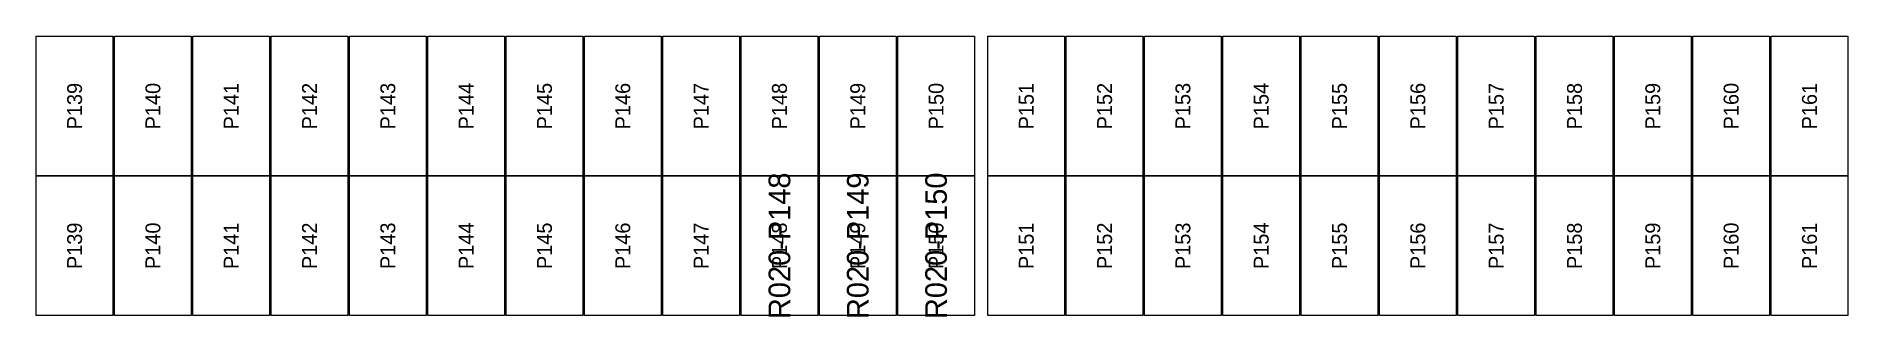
# Model space of a CAD drawing. Extents: x 296295 to 296770, y 651564 to 652121.
# Drawn here: x 296513.49 to 296540.28, y 652043.53 to 652047.68 of the extents above; entities that cross this region are included whole.
import ezdxf
from ezdxf.enums import TextEntityAlignment as Align

# ---------------------------------------------------------------- set-up
doc = ezdxf.new("R2010")
doc.units = 0

msp = doc.modelspace()

# ---------------------------------------------------------------- texts
at = {"layer": 'DEFECT_LABELS'}
for s, p in [('R020-P148', (296524.481, 652044.582)), ('R020-P149', (296525.639, 652044.582)), ('R020-P150', (296526.797, 652044.582))]:
    msp.add_text(s, height=0.32, rotation=90, dxfattribs=at).set_placement(p, align=Align.MIDDLE_CENTER)
at = {"layer": 'PANEL_POSITION'}
for s, p in [('P139', (296514.059, 652046.645)), ('P140', (296515.217, 652046.645)), ('P141', (296516.375, 652046.645)), ('P142', (296517.533, 652046.645)), ('P143', (296518.691, 652046.645)), ('P144', (296519.849, 652046.645)), ('P145', (296521.007, 652046.645)), ('P146', (296522.165, 652046.645)), ('P147', (296523.323, 652046.645)), ('P148', (296524.481, 652046.645)), ('P149', (296525.639, 652046.645)), ('P150', (296526.797, 652046.645)), ('P151', (296528.131, 652046.645)), ('P152', (296529.289, 652046.645)), ('P153', (296530.447, 652046.645)), ('P154', (296531.605, 652046.645)), ('P155', (296532.763, 652046.645)), ('P156', (296533.921, 652046.645)), ('P157', (296535.079, 652046.645)), ('P158', (296536.237, 652046.645)), ('P159', (296537.395, 652046.645)), ('P160', (296538.553, 652046.645)), ('P161', (296539.711, 652046.645)), ('P139', (296514.059, 652044.582)), ('P140', (296515.217, 652044.582)), ('P141', (296516.375, 652044.582)), ('P142', (296517.533, 652044.582)), ('P143', (296518.691, 652044.582)), ('P144', (296519.849, 652044.582)), ('P145', (296521.007, 652044.582)), ('P146', (296522.165, 652044.582)), ('P147', (296523.323, 652044.582)), ('P148', (296524.481, 652044.582)), ('P149', (296525.639, 652044.582)), ('P150', (296526.797, 652044.582)), ('P151', (296528.131, 652044.582)), ('P152', (296529.289, 652044.582)), ('P153', (296530.447, 652044.582)), ('P154', (296531.605, 652044.582)), ('P155', (296532.763, 652044.582)), ('P156', (296533.921, 652044.582)), ('P157', (296535.079, 652044.582)), ('P158', (296536.237, 652044.582)), ('P159', (296537.395, 652044.582)), ('P160', (296538.553, 652044.582)), ('P161', (296539.711, 652044.582))]:
    msp.add_text(s, height=0.22, rotation=90, dxfattribs=at).set_placement(p, align=Align.MIDDLE_CENTER)

# ---------------------------------------------------------------- linework, layer by layer
at = {"layer": 'DEFECTIVE_PANELS'}
for points in [[(296523.914, 652045.614), (296525.048, 652045.614), (296525.048, 652043.551), (296523.914, 652043.551)], [(296525.072, 652045.614), (296526.206, 652045.614), (296526.206, 652043.551), (296525.072, 652043.551)], [(296526.23, 652045.614), (296527.364, 652045.614), (296527.364, 652043.551), (296526.23, 652043.551)]]:
    msp.add_lwpolyline(points, close=True, dxfattribs=at)
at = {"layer": 'PANELS_MASTER'}
for points in [[(296513.492, 652047.677), (296514.626, 652047.677), (296514.626, 652045.614), (296513.492, 652045.614)], [(296514.65, 652047.677), (296515.784, 652047.677), (296515.784, 652045.614), (296514.65, 652045.614)], [(296515.808, 652047.677), (296516.942, 652047.677), (296516.942, 652045.614), (296515.808, 652045.614)], [(296516.966, 652047.677), (296518.1, 652047.677), (296518.1, 652045.614), (296516.966, 652045.614)], [(296518.124, 652047.677), (296519.258, 652047.677), (296519.258, 652045.614), (296518.124, 652045.614)], [(296519.282, 652047.677), (296520.416, 652047.677), (296520.416, 652045.614), (296519.282, 652045.614)], [(296520.44, 652047.677), (296521.574, 652047.677), (296521.574, 652045.614), (296520.44, 652045.614)], [(296521.598, 652047.677), (296522.732, 652047.677), (296522.732, 652045.614), (296521.598, 652045.614)], [(296522.756, 652047.677), (296523.89, 652047.677), (296523.89, 652045.614), (296522.756, 652045.614)], [(296523.914, 652047.677), (296525.048, 652047.677), (296525.048, 652045.614), (296523.914, 652045.614)], [(296525.072, 652047.677), (296526.206, 652047.677), (296526.206, 652045.614), (296525.072, 652045.614)], [(296526.23, 652047.677), (296527.364, 652047.677), (296527.364, 652045.614), (296526.23, 652045.614)], [(296527.564, 652047.677), (296528.698, 652047.677), (296528.698, 652045.614), (296527.564, 652045.614)], [(296528.722, 652047.677), (296529.856, 652047.677), (296529.856, 652045.614), (296528.722, 652045.614)], [(296529.88, 652047.677), (296531.014, 652047.677), (296531.014, 652045.614), (296529.88, 652045.614)], [(296531.038, 652047.677), (296532.172, 652047.677), (296532.172, 652045.614), (296531.038, 652045.614)], [(296532.196, 652047.677), (296533.33, 652047.677), (296533.33, 652045.614), (296532.196, 652045.614)], [(296533.354, 652047.677), (296534.488, 652047.677), (296534.488, 652045.614), (296533.354, 652045.614)], [(296534.512, 652047.677), (296535.646, 652047.677), (296535.646, 652045.614), (296534.512, 652045.614)], [(296535.67, 652047.677), (296536.804, 652047.677), (296536.804, 652045.614), (296535.67, 652045.614)], [(296536.828, 652047.677), (296537.962, 652047.677), (296537.962, 652045.614), (296536.828, 652045.614)], [(296537.986, 652047.677), (296539.12, 652047.677), (296539.12, 652045.614), (296537.986, 652045.614)], [(296539.144, 652047.677), (296540.278, 652047.677), (296540.278, 652045.614), (296539.144, 652045.614)], [(296513.492, 652045.614), (296514.626, 652045.614), (296514.626, 652043.551), (296513.492, 652043.551)], [(296514.65, 652045.614), (296515.784, 652045.614), (296515.784, 652043.551), (296514.65, 652043.551)], [(296515.808, 652045.614), (296516.942, 652045.614), (296516.942, 652043.551), (296515.808, 652043.551)], [(296516.966, 652045.614), (296518.1, 652045.614), (296518.1, 652043.551), (296516.966, 652043.551)], [(296518.124, 652045.614), (296519.258, 652045.614), (296519.258, 652043.551), (296518.124, 652043.551)], [(296519.282, 652045.614), (296520.416, 652045.614), (296520.416, 652043.551), (296519.282, 652043.551)], [(296520.44, 652045.614), (296521.574, 652045.614), (296521.574, 652043.551), (296520.44, 652043.551)], [(296521.598, 652045.614), (296522.732, 652045.614), (296522.732, 652043.551), (296521.598, 652043.551)], [(296522.756, 652045.614), (296523.89, 652045.614), (296523.89, 652043.551), (296522.756, 652043.551)], [(296527.564, 652045.614), (296528.698, 652045.614), (296528.698, 652043.551), (296527.564, 652043.551)], [(296528.722, 652045.614), (296529.856, 652045.614), (296529.856, 652043.551), (296528.722, 652043.551)], [(296529.88, 652045.614), (296531.014, 652045.614), (296531.014, 652043.551), (296529.88, 652043.551)], [(296531.038, 652045.614), (296532.172, 652045.614), (296532.172, 652043.551), (296531.038, 652043.551)], [(296532.196, 652045.614), (296533.33, 652045.614), (296533.33, 652043.551), (296532.196, 652043.551)], [(296533.354, 652045.614), (296534.488, 652045.614), (296534.488, 652043.551), (296533.354, 652043.551)], [(296534.512, 652045.614), (296535.646, 652045.614), (296535.646, 652043.551), (296534.512, 652043.551)], [(296535.67, 652045.614), (296536.804, 652045.614), (296536.804, 652043.551), (296535.67, 652043.551)], [(296536.828, 652045.614), (296537.962, 652045.614), (296537.962, 652043.551), (296536.828, 652043.551)], [(296537.986, 652045.614), (296539.12, 652045.614), (296539.12, 652043.551), (296537.986, 652043.551)], [(296539.144, 652045.614), (296540.278, 652045.614), (296540.278, 652043.551), (296539.144, 652043.551)]]:
    msp.add_lwpolyline(points, close=True, dxfattribs=at)

msp.set_redraw_order([(e.dxf.handle, doc.entitydb.next_handle()) for e in msp.query("TEXT MTEXT ATTDEF DIMENSION ARC_DIMENSION")])  # texts and dimensions are drawn at this point

doc.saveas('drawing.dxf')
